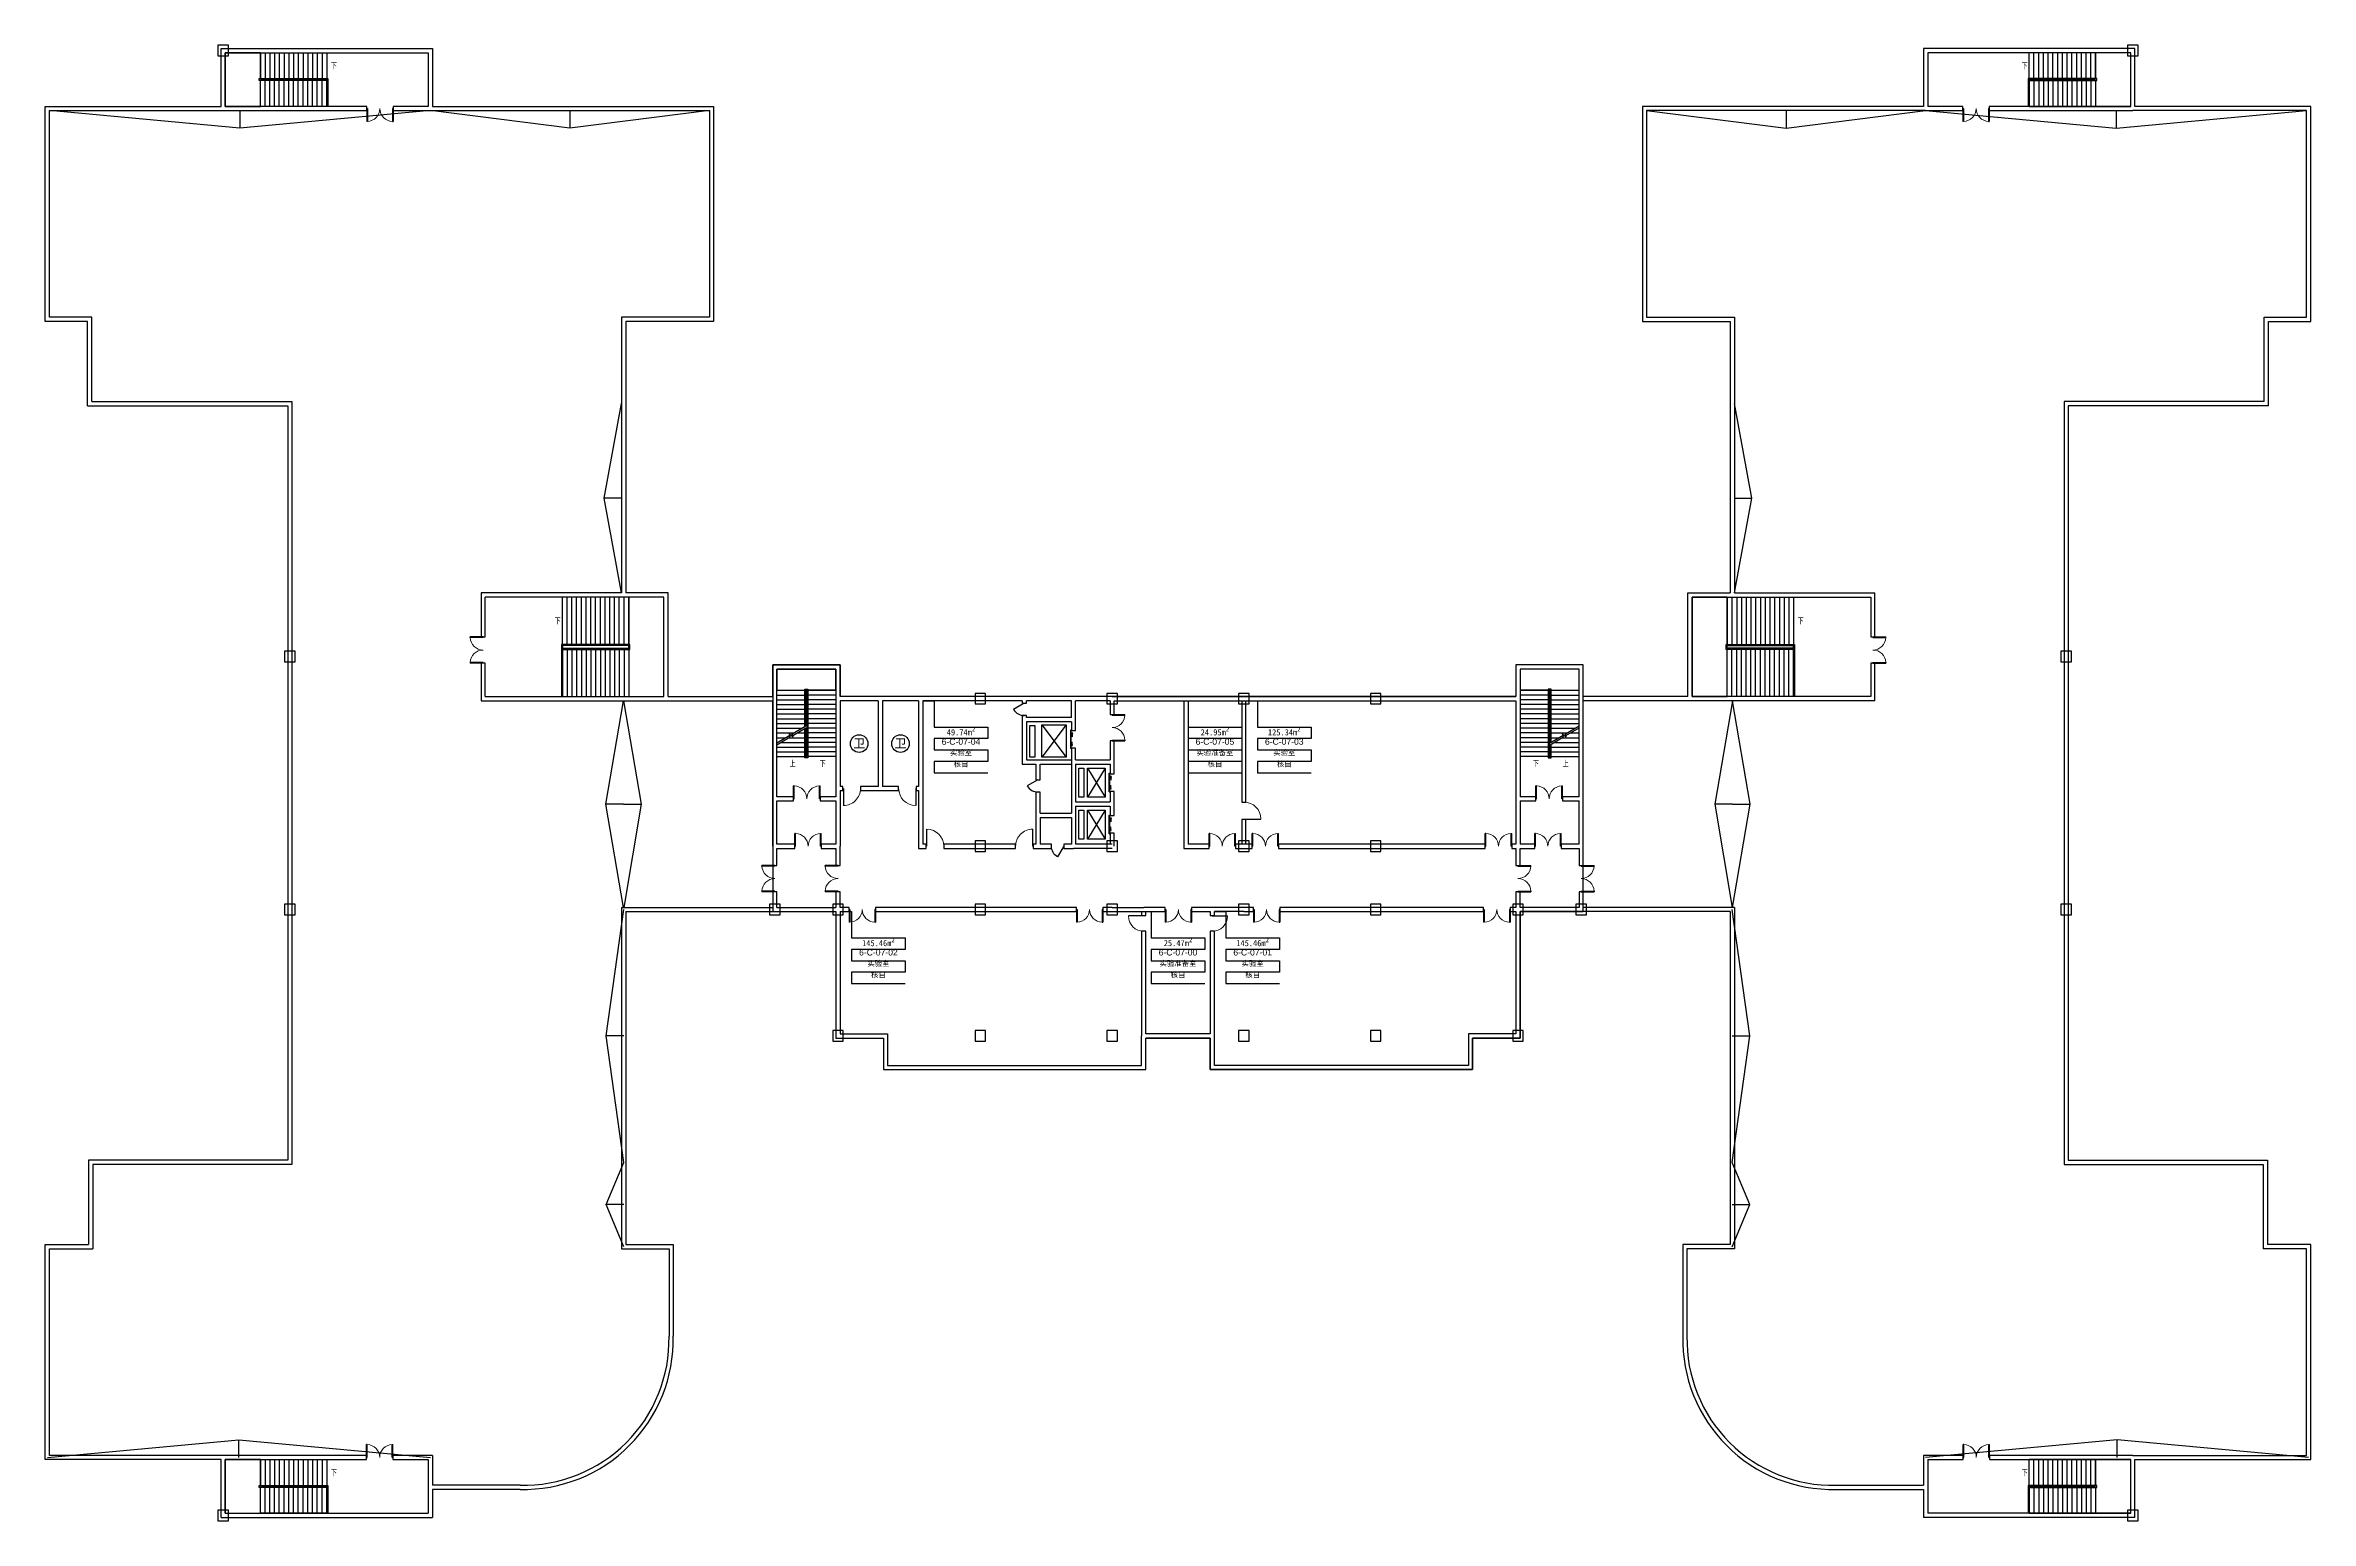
# Model space of a CAD drawing. Header units: millimetres. Extents: x 17430 to 146370, y 15000 to 99000.
import ezdxf

# ---------------------------------------------------------------- set-up
doc = ezdxf.new("R2010")
doc.units = ezdxf.units.MM
for name, color, linetype in [('4.1结构柱', 7, 'Continuous'), ('4.2墙体', 7, 'Continuous'), ('5面积', 7, 'Continuous'), ('6房间号', 7, 'Continuous'), ('7用途', 6, 'Continuous'), ('8单位', 4, 'Continuous')]:
    doc.layers.add(name, color=color, linetype=linetype)
doc.styles.add('_TCH_DIM', font='SIMPLEX', dxfattribs={"bigfont": 'GBCBIG'})
doc.styles.add('丙图', font='arial.ttf', dxfattribs={"height": 900})
doc.styles.add('乙图', font='arial.ttf', dxfattribs={"height": 600})

# ---------------------------------------------------------------- blocks, each defined once
blk = doc.blocks.new('$DorLib2D$00000002')
for p, q in [((-0.5, 0), (-0.5, 0.4875)), ((-0.475, 0.4875), (-0.5, 0.4875)), ((-0.5, 0), (-0.475, 0)), ((-0.475, 0), (-0.475, 0.4875)), ((0.475, 0), (0.475, 0.4875)), ((0.475, 0.4875), (0.5, 0.4875)), ((0.5, 0), (0.475, 0)), ((0.5, 0), (0.5, 0.4875))]:
    blk.add_line(p, q)
at = {"lineweight": 13}
for centre, start, end in [((-0.4875, 0), 0, 88.530716), ((0.4875, 0), 91.469284, 180)]:
    blk.add_arc(centre, 0.4875, start, end, dxfattribs=at)
blk = doc.blocks.new('$DorLib2D$00000130')
at = {"color": 0, "linetype": 'Continuous'}
for p, q in [((-0.53, 0.66), (-0.53, 0.51)), ((0, 0.66), (-0.53, 0.66)), ((0, 0.51), (-0.53, 0.51)), ((-0.39, 0.27), (-0.14, 0.27)), ((-0.39, 0.27), (-0.3, 0.21)), ((-0.3, 0.21), (-0.3, 0.27)), ((0, 0.51), (0, 0.66)), ((0.53, 0.66), (0, 0.66)), ((0.53, 0.51), (0, 0.51)), ((0.39, 0.27), (0.14, 0.27)), ((0.3, 0.21), (0.3, 0.27)), ((0.39, 0.27), (0.3, 0.21)), ((0.53, 0.66), (0.53, 0.51))]:
    blk.add_line(p, q, dxfattribs=at)
blk = doc.blocks.new('$DorLib2D$00000003')
blk.add_line((0.47, 0), (0.47, 0.97))
at = {"lineweight": 13}
blk.add_arc((0.47, 0), 0.97, 90, 180, dxfattribs=at)
blk = doc.blocks.new('$DorLib2D$00000228')
at = {"color": 0}
blk.add_line((0.5, 0), (0, 0.87), dxfattribs=at)
blk.add_arc((0.5, 0), 1, 120, 180, dxfattribs=at)
blk = doc.blocks.new('_FZHK')
blk.add_lwpolyline([(-0.5, -0.5), (0.5, -0.5), (0.5, 0.5), (-0.5, 0.5)], close=True)

msp = doc.modelspace()

# ---------------------------------------------------------------- linework, layer by layer
at = {"layer": '4.2墙体'}
for p, q in [((27430, 95520), (27430, 98820)), ((27430, 98820), (39470, 98820)), ((27670, 95520), (27670, 98580)), ((27670, 98580), (39230, 98580)), ((29670, 98580), (27670, 98580)), ((27670, 98580), (27670, 95520)), ((29670, 98580), (33450, 98580)), ((29670, 98580), (29670, 97110)), ((29670, 97110), (29670, 98580)), ((29940, 98580), (29940, 97110)), ((30210, 98580), (30210, 97110)), ((30480, 98580), (30480, 97110)), ((30750, 98580), (30750, 97110)), ((31020, 98580), (31020, 97110)), ((31290, 98580), (31290, 97110)), ((31560, 98580), (31560, 97110)), ((31830, 98580), (31830, 97110)), ((32100, 98580), (32100, 97110)), ((32370, 98580), (32370, 97110)), ((32640, 98580), (32640, 97110)), ((32910, 98580), (32910, 97110)), ((33180, 98580), (33180, 97110)), ((33450, 98580), (33450, 97110)), ((39230, 98580), (39230, 95520)), ((39470, 98820), (39470, 95520)), ((136370, 98820), (124330, 98820)), ((124330, 98820), (124330, 95520)), ((136130, 98580), (124570, 98580)), ((124570, 98580), (124570, 95520)), ((134130, 98580), (130350, 98580)), ((130350, 97110), (130350, 98580)), ((130620, 97110), (130620, 98580)), ((130890, 97110), (130890, 98580)), ((131160, 97110), (131160, 98580)), ((131430, 97110), (131430, 98580)), ((131700, 97110), (131700, 98580)), ((131970, 97110), (131970, 98580)), ((132240, 97110), (132240, 98580)), ((132510, 97110), (132510, 98580)), ((132780, 97110), (132780, 98580)), ((133050, 97110), (133050, 98580)), ((133320, 97110), (133320, 98580)), ((133590, 97110), (133590, 98580)), ((133860, 97110), (133860, 98580)), ((134130, 97110), (134130, 98580)), ((136130, 98580), (134130, 98580)), ((134130, 98580), (134130, 97110)), ((136130, 95520), (136130, 98580)), ((136130, 95520), (136130, 98580)), ((136370, 95520), (136370, 98820)), ((29610, 96990), (29610, 97110)), ((29610, 97110), (33510, 97110)), ((33450, 96990), (29610, 96990)), ((33450, 97050), (29670, 97050)), ((29670, 97050), (33450, 97050)), ((33450, 97050), (29670, 97050)), ((29670, 97050), (29670, 97050)), ((29670, 97050), (33450, 97050)), ((29670, 95520), (29670, 96990)), ((29670, 95520), (29670, 96990)), ((29940, 95520), (29940, 96990)), ((30210, 95520), (30210, 96990)), ((30480, 95520), (30480, 96990)), ((30750, 95520), (30750, 96990)), ((31020, 95520), (31020, 96990)), ((31290, 95520), (31290, 96990)), ((31560, 95520), (31560, 96990)), ((31830, 95520), (31830, 96990)), ((32100, 95520), (32100, 96990)), ((32370, 95520), (32370, 96990)), ((32640, 95520), (32640, 96990)), ((32910, 95520), (32910, 96990)), ((33180, 95520), (33180, 96990)), ((33450, 96990), (33450, 97050)), ((33450, 97050), (33450, 95520)), ((33450, 96990), (33450, 97050)), ((33450, 97050), (33450, 97050)), ((33450, 95520), (33450, 96990)), ((33510, 97110), (33510, 95520)), ((134190, 97110), (130290, 97110)), ((130290, 97110), (130290, 95520)), ((130350, 97050), (134130, 97050)), ((130350, 97050), (130350, 96990)), ((134130, 97050), (130350, 97050)), ((130350, 97050), (134130, 97050)), ((134130, 97050), (130350, 97050)), ((130350, 97050), (130350, 95520)), ((130350, 97050), (130350, 96990)), ((130350, 97050), (130350, 97050)), ((130350, 96990), (130350, 95520)), ((130350, 96990), (134190, 96990)), ((130620, 96990), (130620, 95520)), ((130890, 96990), (130890, 95520)), ((131160, 96990), (131160, 95520)), ((131430, 96990), (131430, 95520)), ((131700, 96990), (131700, 95520)), ((131970, 96990), (131970, 95520)), ((132240, 96990), (132240, 95520)), ((132510, 96990), (132510, 95520)), ((132780, 96990), (132780, 95520)), ((133050, 96990), (133050, 95520)), ((133320, 96990), (133320, 95520)), ((133590, 96990), (133590, 95520)), ((133860, 96990), (133860, 95520)), ((134130, 97050), (134130, 97050)), ((134130, 96990), (134130, 95520)), ((134130, 96990), (134130, 95520)), ((134190, 96990), (134190, 97110)), ((17430, 83280), (17430, 95520)), ((17430, 95520), (27430, 95520)), ((35722, 95520), (27670, 95520)), ((27670, 95520), (29670, 95520)), ((33450, 95520), (29670, 95520)), ((33510, 95520), (33450, 95520)), ((35722, 95280), (35722, 95520)), ((39230, 95520), (37222, 95520)), ((37222, 95520), (37222, 95280)), ((39470, 95520), (55470, 95520)), ((55470, 95520), (55470, 83280)), ((124330, 95520), (108330, 95520)), ((108330, 95520), (108330, 83280)), ((126578, 95520), (124570, 95520)), ((126578, 95280), (126578, 95520)), ((136130, 95520), (128078, 95520)), ((128078, 95520), (128078, 95280)), ((130350, 95520), (130290, 95520)), ((130350, 95520), (134130, 95520)), ((134130, 95520), (136130, 95520)), ((146370, 95520), (136370, 95520)), ((146370, 83280), (146370, 95520)), ((28510, 94280), (17670, 95280)), ((17670, 83520), (17670, 95280)), ((17670, 95280), (27550, 95280)), ((27550, 95280), (35722, 95280)), ((39350, 95280), (28510, 94280)), ((28510, 95280), (28510, 94280)), ((37222, 95280), (39350, 95280)), ((47290, 94280), (39350, 95280)), ((39350, 95280), (55230, 95280)), ((55230, 95280), (47290, 94280)), ((47290, 95280), (47290, 94280)), ((55230, 95280), (55230, 83520)), ((108570, 95280), (116510, 94280)), ((124450, 95280), (108570, 95280)), ((108570, 95280), (108570, 83520)), ((116510, 95280), (116510, 94280)), ((116510, 94280), (124450, 95280)), ((124450, 95280), (135290, 94280)), ((124450, 95280), (126578, 95280)), ((128078, 95280), (136250, 95280)), ((135290, 95280), (135290, 94280)), ((135290, 94280), (146130, 95280)), ((146130, 95280), (136250, 95280)), ((146130, 83520), (146130, 95280)), ((19830, 83280), (17430, 83280)), ((20070, 83520), (17670, 83520)), ((19830, 78480), (19830, 83280)), ((20070, 78720), (20070, 83520)), ((55230, 83520), (50230, 83520)), ((50230, 83520), (50230, 67819)), ((55470, 83280), (50470, 83280)), ((50470, 83280), (50470, 67819)), ((108330, 83280), (113330, 83280)), ((108570, 83520), (113570, 83520)), ((113330, 83280), (113330, 67819)), ((113570, 83520), (113570, 67819)), ((143730, 83520), (146130, 83520)), ((143730, 78720), (143730, 83520)), ((143970, 83280), (146370, 83280)), ((143970, 78480), (143970, 83280)), ((20070, 78720), (31470, 78720)), ((31470, 78720), (31470, 64200)), ((132330, 78720), (132330, 64200)), ((143730, 78720), (132330, 78720)), ((19830, 78480), (31230, 78480)), ((31230, 78480), (31230, 64200)), ((49230, 73210), (50230, 78600)), ((114570, 73210), (113570, 78600)), ((132570, 78480), (132570, 64200)), ((143970, 78480), (132570, 78480)), ((50230, 67819), (49230, 73210)), ((50230, 73210), (49230, 73210)), ((113570, 67819), (114570, 73210)), ((113570, 73210), (114570, 73210)), ((42230, 67820), (42230, 65322)), ((50230, 67819), (42230, 67820)), ((42470, 65322), (42470, 67580)), ((50350, 67579), (42470, 67580)), ((50641, 67579), (46861, 67579)), ((46861, 64889), (46861, 67579)), ((47131, 64889), (47131, 67579)), ((47401, 64889), (47401, 67579)), ((47671, 64889), (47671, 67579)), ((47941, 64889), (47941, 67579)), ((48211, 64889), (48211, 67579)), ((48481, 64889), (48481, 67579)), ((48751, 64889), (48751, 67579)), ((49021, 64889), (49021, 67579)), ((49291, 64889), (49291, 67579)), ((49561, 64889), (49561, 67579)), ((49831, 64889), (49831, 67579)), ((50101, 64889), (50101, 67579)), ((52641, 67579), (50350, 67579)), ((50371, 64889), (50371, 67579)), ((52881, 67819), (50470, 67819)), ((50641, 64889), (50641, 67579)), ((52641, 67579), (50641, 67579)), ((50641, 67579), (50641, 64889)), ((52641, 61920), (52641, 67579)), ((52641, 61919), (52641, 67579)), ((52881, 61920), (52881, 67819)), ((110919, 61920), (110919, 67819)), ((110919, 67819), (113330, 67819)), ((111159, 61920), (111159, 67579)), ((111159, 67579), (113450, 67579)), ((113159, 67579), (111159, 67579)), ((111159, 67579), (111159, 61919)), ((113159, 67579), (116939, 67579)), ((113159, 67579), (113159, 64889)), ((113159, 64889), (113159, 67579)), ((113429, 67579), (113429, 64889)), ((113450, 67579), (121330, 67580)), ((113570, 67819), (121570, 67820)), ((113699, 67579), (113699, 64889)), ((113969, 67579), (113969, 64889)), ((114239, 67579), (114239, 64889)), ((114509, 67579), (114509, 64889)), ((114779, 67579), (114779, 64889)), ((115049, 67579), (115049, 64889)), ((115319, 67579), (115319, 64889)), ((115589, 67579), (115589, 64889)), ((115859, 67579), (115859, 64889)), ((116129, 67579), (116129, 64889)), ((116399, 67579), (116399, 64889)), ((116669, 67579), (116669, 64889)), ((116939, 67579), (116939, 64889)), ((121330, 67580), (121330, 65322)), ((121570, 65322), (121570, 67820)), ((42230, 65322), (42470, 65322)), ((50701, 64889), (46801, 64889)), ((46801, 64889), (46801, 61919)), ((50641, 64829), (46861, 64829)), ((50641, 64829), (46861, 64829)), ((46861, 64829), (46861, 61919)), ((46861, 64669), (46861, 64829)), ((46861, 64669), (50641, 64669)), ((46861, 64669), (46861, 64609)), ((46861, 64669), (50641, 64669)), ((46861, 64669), (46861, 64609)), ((46861, 64609), (46861, 61919)), ((46861, 64609), (50701, 64609)), ((47131, 64609), (47131, 61919)), ((47401, 64609), (47401, 61919)), ((47671, 64609), (47671, 61919)), ((47941, 64609), (47941, 61919)), ((48211, 64609), (48211, 61919)), ((48481, 64609), (48481, 61919)), ((48751, 64609), (48751, 61919)), ((49021, 64609), (49021, 61919)), ((49291, 64609), (49291, 61919)), ((49561, 64609), (49561, 61919)), ((49831, 64609), (49831, 61919)), ((50101, 64609), (50101, 61919)), ((50371, 64609), (50371, 61919)), ((50641, 64669), (50641, 64829)), ((50641, 64829), (50641, 64669)), ((50641, 64609), (50641, 61919)), ((50641, 64609), (50641, 61919)), ((50701, 64609), (50701, 64889)), ((113099, 64609), (113099, 64889)), ((113099, 64889), (116999, 64889)), ((116939, 64609), (113099, 64609)), ((113159, 64829), (116939, 64829)), ((113159, 64669), (113159, 64829)), ((113159, 64829), (116939, 64829)), ((113159, 64669), (113159, 64829)), ((116939, 64669), (113159, 64669)), ((116939, 64669), (113159, 64669)), ((113159, 61919), (113159, 64609)), ((113159, 61919), (113159, 64609)), ((113429, 61919), (113429, 64609)), ((113699, 61919), (113699, 64609)), ((113969, 61919), (113969, 64609)), ((114239, 61919), (114239, 64609)), ((114509, 61919), (114509, 64609)), ((114779, 61919), (114779, 64609)), ((115049, 61919), (115049, 64609)), ((115319, 61919), (115319, 64609)), ((115589, 61919), (115589, 64609)), ((115859, 61919), (115859, 64609)), ((116129, 61919), (116129, 64609)), ((116399, 61919), (116399, 64609)), ((116669, 61919), (116669, 64609)), ((116939, 64829), (116939, 61919)), ((116939, 64669), (116939, 64829)), ((116939, 64609), (116939, 64669)), ((116939, 64609), (116939, 64669)), ((116939, 61919), (116939, 64609)), ((116999, 64889), (116999, 61919)), ((121330, 65322), (121570, 65322)), ((31230, 64200), (31230, 49800)), ((31470, 64200), (31470, 49800)), ((42470, 63822), (42230, 63822)), ((42230, 63822), (42230, 61680)), ((42470, 61920), (42470, 63822)), ((58830, 61920), (58830, 63720)), ((58830, 63720), (62670, 63720)), ((59070, 61800), (59070, 63480)), ((59070, 63480), (62430, 63480)), ((62430, 63480), (59070, 63480)), ((59070, 63480), (59070, 62280)), ((62430, 63480), (62430, 61800)), ((62430, 62280), (62430, 63480)), ((62670, 63720), (62670, 61920)), ((104970, 63720), (101130, 63720)), ((101130, 63720), (101130, 61920)), ((104730, 63480), (101370, 63480)), ((101370, 63480), (101370, 61800)), ((104730, 63480), (101370, 63480)), ((101370, 63480), (101370, 62280)), ((104730, 61800), (104730, 63480)), ((104730, 62280), (104730, 63480)), ((104970, 61920), (104970, 63720)), ((121570, 63822), (121330, 63822)), ((121330, 63822), (121330, 61920)), ((121570, 61680), (121570, 63822)), ((132330, 64200), (132330, 49800)), ((132570, 64200), (132570, 49800)), ((42470, 61920), (52641, 61920)), ((46861, 61919), (46801, 61919)), ((46861, 61919), (50641, 61919)), ((50641, 61919), (52641, 61919)), ((52881, 61920), (58830, 61920)), ((59070, 59296), (59070, 62280)), ((59070, 62280), (60660, 62280)), ((59070, 62280), (60660, 62280)), ((59070, 62010), (60660, 62010)), ((60660, 60214), (60660, 62340)), ((60660, 62340), (60840, 62340)), ((60720, 60249), (60720, 62280)), ((60720, 60249), (60720, 62280)), ((60720, 62280), (60780, 62280)), ((60720, 62280), (60780, 62280)), ((60780, 62280), (60780, 58500)), ((60780, 62280), (60780, 58500)), ((60840, 62340), (60840, 58440)), ((62430, 62280), (60840, 62280)), ((60840, 62280), (62430, 62280)), ((62430, 62010), (60840, 62010)), ((62430, 62280), (62430, 58500)), ((64960, 61920), (62670, 61920)), ((67250, 61920), (64960, 61920)), ((70650, 61920), (67250, 61920)), ((73150, 61920), (70650, 61920)), ((75950, 61920), (73150, 61920)), ((78150, 61920), (75950, 61920)), ((78150, 61920), (85650, 61920)), ((78150, 61920), (85650, 61920)), ((85650, 61920), (93150, 61920)), ((93150, 61920), (101130, 61920)), ((101370, 62280), (101370, 58500)), ((102960, 62280), (101370, 62280)), ((101370, 62280), (102960, 62280)), ((102960, 62010), (101370, 62010)), ((103140, 62340), (102960, 62340)), ((102960, 62340), (102960, 58440)), ((103020, 62280), (103020, 58500)), ((103080, 62280), (103020, 62280)), ((103020, 62280), (103020, 58500)), ((103020, 62280), (103080, 62280)), ((103080, 59296), (103080, 62280)), ((103080, 59296), (103080, 62280)), ((103140, 59331), (103140, 62340)), ((103140, 62280), (104730, 62280)), ((103140, 62280), (104730, 62280)), ((103140, 62010), (104730, 62010)), ((104730, 60249), (104730, 62280)), ((110919, 61920), (104970, 61920)), ((121330, 61920), (111159, 61920)), ((111159, 61919), (113159, 61919)), ((116939, 61919), (113159, 61919)), ((116999, 61919), (116939, 61919)), ((42230, 61680), (52761, 61680)), ((49330, 55800), (50330, 61680)), ((50330, 61680), (51340, 55802)), ((52761, 61680), (58830, 61680)), ((58830, 56100), (58830, 61680)), ((59070, 56220), (59070, 61800)), ((59070, 61740), (60660, 61740)), ((59070, 61470), (60660, 61470)), ((59070, 61200), (60660, 61200)), ((59070, 60930), (60660, 60930)), ((59070, 60660), (60660, 60660)), ((62430, 61740), (60840, 61740)), ((62430, 61470), (60840, 61470)), ((62430, 61200), (60840, 61200)), ((62430, 60930), (60840, 60930)), ((62430, 60660), (60840, 60660)), ((62430, 61800), (62430, 56686)), ((62670, 61680), (62670, 56806)), ((64840, 61680), (62670, 61680)), ((64840, 61680), (64840, 56806)), ((67130, 61680), (65080, 61680)), ((65080, 61680), (65080, 56806)), ((67130, 61680), (67130, 56806)), ((70650, 61680), (67370, 61680)), ((67370, 61680), (67370, 56686)), ((73030, 61680), (70650, 61680)), ((73030, 61680), (73030, 61540)), ((73030, 61540), (73270, 61540)), ((73270, 60840), (73030, 60840)), ((73030, 60840), (73030, 60600)), ((73270, 61540), (73270, 61680)), ((75830, 61680), (73270, 61680)), ((73270, 60720), (73270, 60840)), ((75830, 60720), (73270, 60720)), ((75830, 60720), (75830, 61680)), ((78030, 61680), (76070, 61680)), ((76070, 60600), (76070, 61680)), ((78030, 61680), (78030, 60903)), ((78030, 60903), (78270, 60903)), ((78270, 60903), (78270, 61680)), ((78270, 61680), (82232, 61680)), ((82232, 61680), (82232, 53280)), ((82472, 61680), (85650, 61680)), ((82472, 61680), (82472, 53520)), ((85530, 61680), (85530, 55916)), ((85650, 61680), (93150, 61680)), ((85770, 55916), (85770, 61680)), ((93150, 61680), (101130, 61680)), ((101130, 61680), (101130, 56100)), ((101370, 61800), (101370, 56220)), ((102960, 61740), (101370, 61740)), ((102960, 61470), (101370, 61470)), ((102960, 61200), (101370, 61200)), ((102960, 60930), (101370, 60930)), ((102960, 60660), (101370, 60660)), ((103140, 61740), (104730, 61740)), ((103140, 61470), (104730, 61470)), ((103140, 61200), (104730, 61200)), ((103140, 60930), (104730, 60930)), ((103140, 60660), (104730, 60660)), ((104730, 56220), (104730, 61800)), ((111039, 61680), (104970, 61680)), ((104970, 56100), (104970, 61680)), ((121570, 61680), (111039, 61680)), ((113470, 61680), (112460, 55802)), ((114470, 55800), (113470, 61680)), ((59070, 60390), (60660, 60390)), ((59070, 60120), (60496, 60120)), ((59070, 59850), (60029, 59850)), ((59070, 59296), (59804, 59720)), ((59070, 59181), (59831, 59620)), ((59070, 59580), (59561, 59580)), ((59761, 59580), (60660, 59580)), ((59831, 59620), (59784, 59792)), ((59784, 59792), (59990, 59620)), ((59942, 59800), (60720, 60249)), ((59990, 59620), (59942, 59800)), ((59969, 59700), (60720, 60134)), ((60229, 59850), (60660, 59850)), ((60660, 58440), (60660, 60099)), ((60720, 58500), (60720, 60134)), ((60720, 58500), (60720, 60134)), ((62430, 60390), (60840, 60390)), ((62430, 60120), (60840, 60120)), ((62430, 59850), (60840, 59850)), ((62430, 59580), (60840, 59580)), ((73030, 60600), (73030, 58081)), ((73270, 60480), (73270, 58321)), ((75830, 60480), (73270, 60480)), ((75531, 60319), (74142, 58466)), ((74142, 60319), (75531, 58466)), ((75830, 60480), (75830, 59990)), ((75830, 59990), (76070, 59990)), ((76070, 59990), (76070, 60600)), ((78270, 59403), (78030, 59403)), ((78030, 59403), (78030, 58320)), ((78270, 58200), (78270, 59403)), ((102960, 60390), (101370, 60390)), ((102960, 60120), (101370, 60120)), ((102960, 59850), (101370, 59850)), ((102960, 59580), (101370, 59580)), ((103080, 59296), (103814, 59720)), ((103080, 59181), (103841, 59620)), ((103140, 60390), (104730, 60390)), ((103140, 60120), (104506, 60120)), ((103140, 59850), (104039, 59850)), ((103140, 59580), (103571, 59580)), ((103771, 59580), (104730, 59580)), ((103841, 59620), (103794, 59792)), ((103794, 59792), (104000, 59620)), ((103952, 59800), (104730, 60249)), ((104000, 59620), (103952, 59800)), ((103979, 59700), (104730, 60134)), ((104239, 59850), (104730, 59850)), ((104706, 60120), (104730, 60120)), ((104730, 58500), (104730, 60134)), ((59070, 59310), (59094, 59310)), ((59070, 58500), (59070, 59181)), ((59070, 59040), (60660, 59040)), ((59070, 58770), (60660, 58770)), ((59070, 58500), (60660, 58500)), ((59294, 59310), (60660, 59310)), ((60840, 58440), (60660, 58440)), ((60780, 58500), (60720, 58500)), ((60720, 58500), (60780, 58500)), ((62430, 59310), (60840, 59310)), ((62430, 59040), (60840, 59040)), ((62430, 58770), (60840, 58770)), ((62430, 58500), (60840, 58500)), ((73030, 58081), (73810, 58081)), ((73270, 58321), (73930, 58321)), ((73810, 58081), (73810, 57187)), ((73930, 58321), (75830, 58321)), ((74050, 57187), (74050, 58081)), ((74050, 58081), (75830, 58081)), ((76070, 58990), (75830, 58990)), ((75830, 58990), (75830, 58200)), ((75830, 58321), (75830, 58081)), ((75830, 58200), (75830, 55800)), ((76070, 58320), (76070, 58990)), ((76070, 58320), (78030, 58320)), ((76070, 58080), (76070, 55920)), ((76070, 58080), (78030, 58080)), ((78030, 58080), (78030, 57522)), ((78270, 57522), (78270, 58200)), ((102960, 59310), (101370, 59310)), ((102960, 59040), (101370, 59040)), ((102960, 58770), (101370, 58770)), ((102960, 58500), (101370, 58500)), ((102960, 58440), (103140, 58440)), ((103020, 58500), (103080, 58500)), ((103080, 58500), (103020, 58500)), ((103080, 58500), (103080, 59181)), ((103080, 58500), (103080, 59181)), ((103140, 58440), (103140, 59216)), ((103140, 59040), (104730, 59040)), ((103140, 58770), (104730, 58770)), ((103140, 58500), (104730, 58500)), ((103304, 59310), (104730, 59310)), ((62825, 56806), (62670, 56806)), ((62825, 56566), (62825, 56806)), ((64840, 56806), (63825, 56806)), ((63825, 56806), (63825, 56566)), ((66001, 56806), (65080, 56806)), ((66001, 56566), (66001, 56806)), ((67130, 56806), (67001, 56806)), ((67001, 56806), (67001, 56566)), ((73810, 57187), (74050, 57187)), ((77750, 57844), (76742, 56197)), ((76742, 57844), (77750, 56197)), ((78030, 57522), (78270, 57522)), ((50330, 49920), (49330, 55800)), ((50330, 55800), (49330, 55800)), ((50340, 55800), (51340, 55802)), ((51340, 55802), (50350, 49920)), ((58830, 53400), (58830, 56100)), ((60024, 56220), (59070, 56220)), ((59070, 53520), (59070, 55980)), ((59070, 55980), (60024, 55980)), ((60024, 55980), (60024, 56220)), ((62430, 56220), (61524, 56220)), ((61524, 56220), (61524, 55980)), ((61524, 55980), (62430, 55980)), ((62430, 56686), (62430, 56220)), ((62430, 55980), (62430, 53520)), ((62670, 56566), (62670, 56100)), ((62670, 56566), (62825, 56566)), ((62670, 56100), (62670, 53400)), ((63825, 56566), (64960, 56566)), ((64960, 56566), (66001, 56566)), ((67001, 56566), (67130, 56566)), ((67130, 56566), (67130, 53280)), ((67370, 56686), (67370, 53520)), ((74050, 56487), (73810, 56487)), ((73810, 56487), (73810, 55158)), ((74050, 55278), (74050, 56487)), ((75830, 55800), (75830, 55278)), ((76070, 55920), (78030, 55920)), ((76070, 55680), (78030, 55680)), ((76070, 55680), (76070, 55158)), ((78270, 56522), (78030, 56522)), ((78030, 56522), (78030, 55920)), ((78030, 55680), (78030, 55145)), ((78270, 55800), (78270, 56522)), ((78270, 55145), (78270, 55800)), ((85530, 55916), (85770, 55916)), ((101130, 56100), (101130, 53520)), ((102276, 56220), (101370, 56220)), ((101370, 55980), (101370, 53520)), ((101370, 55980), (102276, 55980)), ((102276, 55980), (102276, 56220)), ((104730, 56220), (103776, 56220)), ((103776, 56220), (103776, 55980)), ((103776, 55980), (104730, 55980)), ((104730, 53520), (104730, 55980)), ((104970, 53400), (104970, 56100)), ((113460, 55800), (112460, 55802)), ((112460, 55802), (113450, 49920)), ((113470, 49920), (114470, 55800)), ((113470, 55800), (114470, 55800)), ((73810, 55158), (73810, 53520)), ((74050, 55278), (75830, 55278)), ((74050, 55038), (75830, 55038)), ((74050, 55038), (74050, 53520)), ((75830, 55038), (75830, 53520)), ((76070, 55158), (76070, 53520)), ((77750, 55444), (76742, 53797)), ((76742, 55444), (77750, 53797)), ((78030, 55145), (78270, 55145)), ((85770, 54916), (85530, 54916)), ((85530, 54916), (85530, 53520)), ((85770, 53520), (85770, 54916)), ((58830, 53400), (58830, 52309)), ((60096, 53520), (59070, 53520)), ((59070, 53280), (60096, 53280)), ((59070, 52309), (59070, 53280)), ((60096, 53280), (60096, 53520)), ((62430, 53520), (61596, 53520)), ((61596, 53520), (61596, 53280)), ((61596, 53280), (62430, 53280)), ((62430, 53280), (62430, 52309)), ((62670, 52309), (62670, 53400)), ((67130, 53280), (67570, 53280)), ((67570, 53520), (67370, 53520)), ((67570, 53280), (67570, 53520)), ((70650, 53520), (68570, 53520)), ((68570, 53520), (68570, 53280)), ((68570, 53280), (70650, 53280)), ((72659, 53520), (70650, 53520)), ((70650, 53280), (72659, 53280)), ((72659, 53280), (72659, 53520)), ((73810, 53520), (73659, 53520)), ((73659, 53520), (73659, 53280)), ((73659, 53280), (73930, 53280)), ((73930, 53280), (74695, 53280)), ((74695, 53520), (74050, 53520)), ((74695, 53280), (74695, 53520)), ((75830, 53520), (75395, 53520)), ((75395, 53520), (75395, 53280)), ((75395, 53280), (75950, 53280)), ((78150, 53280), (75950, 53280)), ((78150, 53520), (76070, 53520)), ((78270, 54145), (78030, 54145)), ((78030, 54145), (78030, 53520)), ((78270, 53400), (78270, 54145)), ((82232, 53280), (83669, 53280)), ((83669, 53520), (82472, 53520)), ((83669, 53280), (83669, 53520)), ((85650, 53520), (85169, 53520)), ((85169, 53520), (85169, 53280)), ((85169, 53280), (85650, 53280)), ((86126, 53520), (85650, 53520)), ((85650, 53280), (86126, 53280)), ((86126, 53280), (86126, 53520)), ((93150, 53520), (87626, 53520)), ((87626, 53520), (87626, 53280)), ((87626, 53280), (93150, 53280)), ((99392, 53520), (93150, 53520)), ((93150, 53280), (99392, 53280)), ((99392, 53280), (99392, 53520)), ((101130, 53520), (100892, 53520)), ((100892, 53520), (100892, 53280)), ((100892, 53280), (101130, 53280)), ((101130, 53280), (101130, 52309)), ((102204, 53520), (101370, 53520)), ((101370, 53280), (102204, 53280)), ((101370, 52309), (101370, 53280)), ((102204, 53280), (102204, 53520)), ((104730, 53520), (103704, 53520)), ((103704, 53520), (103704, 53280)), ((103704, 53280), (104730, 53280)), ((104730, 53280), (104730, 52309)), ((104970, 52309), (104970, 53400)), ((58830, 52309), (59070, 52309)), ((62430, 52309), (62670, 52309)), ((101130, 52309), (101370, 52309)), ((104730, 52309), (104970, 52309)), ((59070, 50809), (58830, 50809)), ((58830, 50809), (58830, 49920)), ((59070, 49920), (59070, 50809)), ((62670, 50809), (62430, 50809)), ((62430, 50809), (62430, 49920)), ((62670, 49920), (62670, 50809)), ((101370, 50809), (101130, 50809)), ((101130, 50809), (101130, 49920)), ((101370, 49920), (101370, 50809)), ((104970, 50809), (104730, 50809)), ((104730, 50809), (104730, 49920)), ((104970, 49920), (104970, 50809)), ((31230, 49800), (31230, 35520)), ((31470, 49800), (31470, 35280)), ((49350, 42600), (50350, 49800)), ((50230, 49920), (50230, 30480)), ((50230, 49920), (58830, 49920)), ((50470, 49680), (50470, 30720)), ((50470, 49680), (62430, 49680)), ((55350, 49680), (62430, 49680)), ((59070, 49920), (62430, 49920)), ((62430, 49680), (62430, 42480)), ((63180, 49920), (62670, 49920)), ((62670, 49680), (62670, 42720)), ((62670, 49680), (63180, 49680)), ((62850, 49680), (63180, 49680)), ((63180, 49680), (63180, 49920)), ((70650, 49920), (64680, 49920)), ((64680, 49920), (64680, 49680)), ((64680, 49680), (70650, 49680)), ((76116, 49920), (70650, 49920)), ((70650, 49680), (76116, 49680)), ((76116, 49680), (76116, 49920)), ((78150, 49920), (77616, 49920)), ((77616, 49920), (77616, 49680)), ((77616, 49680), (78150, 49680)), ((78150, 49920), (79950, 49920)), ((78150, 49680), (79830, 49680)), ((79830, 49680), (79830, 49457)), ((79830, 49457), (80070, 49457)), ((81172, 49920), (79950, 49920)), ((80070, 49457), (80070, 49680)), ((80070, 49680), (81172, 49680)), ((81172, 49680), (81172, 49920)), ((83850, 49920), (82672, 49920)), ((82672, 49920), (82672, 49680)), ((82672, 49680), (83730, 49680)), ((83730, 49680), (83730, 49457)), ((83730, 49457), (83970, 49457)), ((85650, 49920), (83850, 49920)), ((85650, 49680), (83970, 49680)), ((83970, 49457), (83970, 49680)), ((86190, 49920), (85650, 49920)), ((85650, 49680), (86190, 49680)), ((86190, 49680), (86190, 49920)), ((93150, 49920), (87690, 49920)), ((87690, 49920), (87690, 49680)), ((87690, 49680), (93150, 49680)), ((99297, 49920), (93150, 49920)), ((93150, 49680), (99297, 49680)), ((99297, 49680), (99297, 49920)), ((100760, 49680), (101130, 49680)), ((101130, 49920), (100797, 49920)), ((100797, 49920), (100797, 49680)), ((101130, 49680), (101130, 42720)), ((104730, 49920), (101370, 49920)), ((101370, 49680), (101370, 42480)), ((113330, 49680), (101370, 49680)), ((108450, 49680), (101370, 49680)), ((113570, 49920), (104970, 49920)), ((113330, 49680), (113330, 30720)), ((114450, 42600), (113450, 49800)), ((113570, 49920), (113570, 30480)), ((132330, 49800), (132330, 35280)), ((132570, 49800), (132570, 35520)), ((80070, 48557), (79830, 48557)), ((79830, 48557), (79830, 42600)), ((80070, 42720), (80070, 48557)), ((83970, 48557), (83730, 48557)), ((83730, 48557), (83730, 42720)), ((83970, 42600), (83970, 48557)), ((50350, 35400), (49350, 42600)), ((50350, 42600), (49350, 42600)), ((62670, 42720), (65370, 42720)), ((65370, 42720), (65370, 40920)), ((79830, 40920), (79830, 42600)), ((83730, 42720), (80070, 42720)), ((83970, 40920), (83970, 42600)), ((101130, 42720), (98430, 42720)), ((98430, 42720), (98430, 40920)), ((113450, 35400), (114450, 42600)), ((113450, 42600), (114450, 42600)), ((62430, 42480), (65130, 42480)), ((65130, 42480), (65130, 40680)), ((80070, 40680), (80070, 42480)), ((83730, 42480), (80070, 42480)), ((83730, 40680), (83730, 42480)), ((101370, 42480), (98670, 42480)), ((98670, 42480), (98670, 40680)), ((65130, 40680), (80070, 40680)), ((65370, 40920), (79830, 40920)), ((98670, 40680), (83730, 40680)), ((98430, 40920), (83970, 40920)), ((31230, 35520), (19895, 35520)), ((19895, 35520), (19895, 30720)), ((31470, 35280), (20135, 35280)), ((20135, 35280), (20135, 30480)), ((49350, 33000), (50350, 35400)), ((114450, 33000), (113450, 35400)), ((132330, 35280), (143665, 35280)), ((132570, 35520), (143905, 35520)), ((143665, 35280), (143665, 30480)), ((143905, 35520), (143905, 30720)), ((50350, 30600), (49350, 33000)), ((50350, 33000), (49350, 33000)), ((113450, 30600), (114450, 33000)), ((113450, 33000), (114450, 33000)), ((17430, 18480), (17430, 30720)), ((17430, 30720), (19895, 30720)), ((17670, 18720), (17670, 30480)), ((17670, 30480), (20135, 30480)), ((50230, 30480), (52930, 30480)), ((50470, 30720), (53170, 30720)), ((52930, 30480), (52930, 25499)), ((52930, 30480), (52930, 30480)), ((53170, 30720), (53170, 25501)), ((113330, 30720), (110630, 30720)), ((110630, 30720), (110630, 25501)), ((113570, 30480), (110870, 30480)), ((110870, 30480), (110870, 25499)), ((110870, 30480), (110870, 30480)), ((146130, 30480), (143665, 30480)), ((146370, 30720), (143905, 30720)), ((146130, 18720), (146130, 30480)), ((146370, 18480), (146370, 30720)), ((17550, 18600), (28450, 19600)), ((28450, 18600), (28450, 19600)), ((28450, 19600), (39350, 18600)), ((135350, 19600), (124450, 18600)), ((146250, 18600), (135350, 19600)), ((135350, 18600), (135350, 19600)), ((27430, 18480), (17430, 18480)), ((27550, 18720), (17670, 18720)), ((27430, 15180), (27430, 18480)), ((35711, 18720), (27550, 18720)), ((27670, 18480), (35711, 18480)), ((27670, 15420), (27670, 18480)), ((29670, 18480), (27670, 18480)), ((27670, 18480), (27670, 15420)), ((29670, 18480), (33450, 18480)), ((29670, 18480), (29670, 17010)), ((29670, 17010), (29670, 18480)), ((29940, 18480), (29940, 17010)), ((30210, 18480), (30210, 17010)), ((30480, 18480), (30480, 17010)), ((30750, 18480), (30750, 17010)), ((31020, 18480), (31020, 17010)), ((31290, 18480), (31290, 17010)), ((31560, 18480), (31560, 17010)), ((31830, 18480), (31830, 17010)), ((32100, 18480), (32100, 17010)), ((32370, 18480), (32370, 17010)), ((32640, 18480), (32640, 17010)), ((32910, 18480), (32910, 17010)), ((33180, 18480), (33180, 17010)), ((33450, 18480), (33450, 17010)), ((35711, 18480), (35711, 18720)), ((39470, 18720), (37211, 18720)), ((37211, 18720), (37211, 18480)), ((37211, 18480), (39230, 18480)), ((39230, 18480), (39230, 16900)), ((39470, 18720), (39470, 17020)), ((126589, 18720), (124330, 18720)), ((124330, 18720), (124330, 17020)), ((124570, 18480), (126589, 18480)), ((124570, 18480), (124570, 16900)), ((126589, 18480), (126589, 18720)), ((136250, 18720), (128089, 18720)), ((128089, 18720), (128089, 18480)), ((128089, 18480), (136130, 18480)), ((134130, 18480), (130350, 18480)), ((130350, 17010), (130350, 18480)), ((130620, 17010), (130620, 18480)), ((130890, 17010), (130890, 18480)), ((131160, 17010), (131160, 18480)), ((131430, 17010), (131430, 18480)), ((131700, 17010), (131700, 18480)), ((131970, 17010), (131970, 18480)), ((132240, 17010), (132240, 18480)), ((132510, 17010), (132510, 18480)), ((132780, 17010), (132780, 18480)), ((133050, 17010), (133050, 18480)), ((133320, 17010), (133320, 18480)), ((133590, 17010), (133590, 18480)), ((133860, 17010), (133860, 18480)), ((134130, 17010), (134130, 18480)), ((136130, 18480), (134130, 18480)), ((134130, 18480), (134130, 17010)), ((136130, 15420), (136130, 18480)), ((136130, 15420), (136130, 18480)), ((136250, 18720), (146130, 18720)), ((136370, 18480), (146370, 18480)), ((136370, 15180), (136370, 18480)), ((29610, 16890), (29610, 17010)), ((29610, 17010), (33510, 17010)), ((33450, 16890), (29610, 16890)), ((33450, 16950), (29670, 16950)), ((29670, 16950), (33450, 16950)), ((33450, 16950), (29670, 16950)), ((29670, 16950), (29670, 16950)), ((29670, 16950), (33450, 16950)), ((29670, 15420), (29670, 16890)), ((29670, 15420), (29670, 16890)), ((29940, 15420), (29940, 16890)), ((30210, 15420), (30210, 16890)), ((30480, 15420), (30480, 16890)), ((30750, 15420), (30750, 16890)), ((31020, 15420), (31020, 16890)), ((31290, 15420), (31290, 16890)), ((31560, 15420), (31560, 16890)), ((31830, 15420), (31830, 16890)), ((32100, 15420), (32100, 16890)), ((32370, 15420), (32370, 16890)), ((32640, 15420), (32640, 16890)), ((32910, 15420), (32910, 16890)), ((33180, 15420), (33180, 16890)), ((33450, 16890), (33450, 16950)), ((33450, 16950), (33450, 15420)), ((33450, 16890), (33450, 16950)), ((33450, 16950), (33450, 16950)), ((33450, 15420), (33450, 16890)), ((33510, 17010), (33510, 15420)), ((39230, 16900), (39230, 15420)), ((44451, 17020), (39470, 17020)), ((44449, 16780), (39470, 16780)), ((39470, 16780), (39470, 15180)), ((119349, 17020), (124330, 17020)), ((119351, 16780), (124330, 16780)), ((124330, 16780), (124330, 15180)), ((124570, 16900), (124570, 15420)), ((134190, 17010), (130290, 17010)), ((130290, 17010), (130290, 15420)), ((130350, 16950), (134130, 16950)), ((130350, 16950), (130350, 16890)), ((134130, 16950), (130350, 16950)), ((130350, 16950), (134130, 16950)), ((134130, 16950), (130350, 16950)), ((130350, 16950), (130350, 15420)), ((130350, 16950), (130350, 16890)), ((130350, 16950), (130350, 16950)), ((130350, 16890), (130350, 15420)), ((130350, 16890), (134190, 16890)), ((130620, 16890), (130620, 15420)), ((130890, 16890), (130890, 15420)), ((131160, 16890), (131160, 15420)), ((131430, 16890), (131430, 15420)), ((131700, 16890), (131700, 15420)), ((131970, 16890), (131970, 15420)), ((132240, 16890), (132240, 15420)), ((132510, 16890), (132510, 15420)), ((132780, 16890), (132780, 15420)), ((133050, 16890), (133050, 15420)), ((133320, 16890), (133320, 15420)), ((133590, 16890), (133590, 15420)), ((133860, 16890), (133860, 15420)), ((134130, 16950), (134130, 16950)), ((134130, 16890), (134130, 15420)), ((134130, 16890), (134130, 15420)), ((134190, 16890), (134190, 17010)), ((27430, 15180), (39470, 15180)), ((27670, 15420), (39230, 15420)), ((27670, 15420), (29670, 15420)), ((33450, 15420), (29670, 15420)), ((33510, 15420), (33450, 15420)), ((136370, 15180), (124330, 15180)), ((136130, 15420), (124570, 15420)), ((130350, 15420), (130290, 15420)), ((130350, 15420), (134130, 15420)), ((134130, 15420), (136130, 15420))]:
    msp.add_line(p, q, dxfattribs=at)
msp.add_lwpolyline([(58830, 49680), (62430, 49680), (62430, 42480), (65130, 42480), (65130, 40680), (80070, 40680), (80070, 42480), (81900, 42480), (83730, 42480), (83730, 40680), (98670, 40680), (98670, 42480), (101370, 42480), (101370, 49680), (104970, 49680), (104970, 63720), (101130, 63720), (101130, 61920), (98840, 61920), (96550, 61920), (93150, 61920), (81900, 61920), (75950, 61920), (73150, 61920), (70650, 61920), (67250, 61920), (64960, 61920), (62670, 61920), (62670, 63720), (58830, 63720), (58830, 49680)], dxfattribs=at)
for points in [[(73461, 60273), (73756, 60273), (73756, 58466), (73461, 58466)], [(74142, 60319), (75531, 60319), (75531, 58466), (74142, 58466)], [(76264, 57844), (76536, 57844), (76536, 56197), (76264, 56197)], [(76742, 57844), (77750, 57844), (77750, 56197), (76742, 56197)], [(76264, 55444), (76536, 55444), (76536, 53797), (76264, 53797)], [(76742, 55444), (77750, 55444), (77750, 53797), (76742, 53797)]]:
    msp.add_lwpolyline(points, close=True, dxfattribs=at)
for centre in [(63755, 59243), (66105, 59243)]:
    msp.add_circle(centre, 500, dxfattribs=at)
for centre, radius, start, end in [((44633, 25317), 8539, 268.76269, 1.23731), ((44633, 25317), 8299, 268.74492, 1.25508), ((119167, 25317), 8539, 178.76269, 271.23731), ((119167, 25317), 8299, 178.74492, 271.25508)]:
    msp.add_arc(centre, radius, start, end, dxfattribs=at)
at = {"layer": 'Defpoints'}
for points in [[(67370, 61680), (68020, 61680), (68020, 60180), (71078, 60180), (71078, 59530), (68020, 59530), (68020, 58880), (71078, 58880), (71078, 58230), (68020, 58230), (68020, 57580), (71078, 57580)], [(81822, 61680), (82472, 61680), (82472, 60180), (85530, 60180), (85530, 59530), (82472, 59530), (82472, 58880), (85530, 58880), (85530, 58230), (82472, 58230), (82472, 57580), (85530, 57580)], [(85770, 61680), (86420, 61680), (86420, 60180), (89478, 60180), (89478, 59530), (86420, 59530), (86420, 58880), (89478, 58880), (89478, 58230), (86420, 58230), (86420, 57580), (89478, 57580)], [(62670, 49680), (63320, 49680), (63320, 48180), (66378, 48180), (66378, 47530), (63320, 47530), (63320, 46880), (66378, 46880), (66378, 46230), (63320, 46230), (63320, 45580), (66378, 45580)], [(79721, 49680), (80371, 49680), (80371, 48180), (83429, 48180), (83429, 47530), (80371, 47530), (80371, 46880), (83429, 46880), (83429, 46230), (80371, 46230), (80371, 45580), (83429, 45580)], [(83970, 49680), (84620, 49680), (84620, 48180), (87678, 48180), (87678, 47530), (84620, 47530), (84620, 46880), (87678, 46880), (87678, 46230), (84620, 46230), (84620, 45580), (87678, 45580)]]:
    msp.add_lwpolyline(points, dxfattribs=at)

# ---------------------------------------------------------------- block references
at = {"layer": '4.1结构柱', "xscale": 600, "yscale": 600, "zscale": 600}
for p in [(27550, 98700), (31350, 64200), (70650, 61800), (78150, 61800), (70650, 53400), (78150, 53400), (31350, 49800), (58950, 49802), (62550, 49800), (70650, 49800), (78150, 49800), (62550, 42600), (70650, 42600), (78150, 42600), (27550, 15300)]:
    msp.add_blockref('_FZHK', p, dxfattribs=at)
at = {"layer": '4.1结构柱', "xscale": 600, "yscale": 600, "zscale": 600, "rotation": 90}
for p in [(136250, 98700), (132450, 64200), (85650, 61800), (93150, 61800), (85650, 53400), (93150, 53400), (85650, 49800), (93150, 49800), (101250, 49800), (104850, 49802), (132450, 49800), (85650, 42600), (93150, 42600), (101250, 42600), (136250, 15300)]:
    msp.add_blockref('_FZHK', p, dxfattribs=at)
at = {"layer": '4.2墙体'}
for name, p, xscale, yscale, zscale, rotation in [('$DorLib2D$00000002', (36472, 95400), 1500, 1500, 1500, 180), ('$DorLib2D$00000002', (42350, 64572), 1500, -1500, 1500, 270), ('$DorLib2D$00000002', (121450, 64572), 1500, 1500, 1500, 270), ('$DorLib2D$00000228', (73150, 61190), -700, -700, -700, 269.9999999999778), ('$DorLib2D$00000002', (78150, 60153), -1500, -1500, -1500, 89.99999999999257), ('$DorLib2D$00000130', (75950, 59490), -1000, 240, -1000, 90.00000000008617), ('$DorLib2D$00000228', (73930, 56837), -700, -700, -700, 270), ('$DorLib2D$00000130', (78150, 57022), -1000, 240, -1000, 89.99999999998609), ('$DorLib2D$00000002', (103026, 56100), 1500, -1500, 1500, 180), ('$DorLib2D$00000003', (63325, 56686), -1000, -1000, -1000, 359.9999999999004), ('$DorLib2D$00000003', (85650, 55416), -1000, -1000, -1000, 89.99999999999689), ('$DorLib2D$00000003', (73159, 53400), -1000, -1000, -1000, 179.9999999999806), ('$DorLib2D$00000130', (78150, 54645), -1000, 240, -1000, 90.00000000003612), ('$DorLib2D$00000002', (60846, 53400), 1500, -1500, 1500, 180.0000000000009), ('$DorLib2D$00000228', (75045, 53400), -700, 700, -700, 180.0000000000314), ('$DorLib2D$00000002', (102954, 53400), 1500, 1500, 1500, 359.9999999999991), ('$DorLib2D$00000002', (58950, 51559), -1500, 1500, -1500, 89.9999908557711), ('$DorLib2D$00000002', (62550, 51559), 1500, -1500, 1500, 269.9999999999982), ('$DorLib2D$00000002', (101250, 51559), 1500, 1500, 1500, 270.0000000000018), ('$DorLib2D$00000002', (104850, 51559), -1500, -1500, -1500, 90.00000914422881), ('$DorLib2D$00000003', (79950, 49007), 900, 900, 900, 89.99999999998518), ('$DorLib2D$00000002', (81922, 49800), 1500, 1500, 1500, 180.0000000000641), ('$DorLib2D$00000003', (83850, 49007), 900, -900, 900, 90), ('$DorLib2D$00000002', (86940, 49800), 1500, 1500, 1500, 180), ('$DorLib2D$00000002', (100047, 49800), 1500, 1500, 1500, 180), ('$DorLib2D$00000002', (36461, 18600), 1500, -1500, 1500, 180)]:
    msp.add_blockref(name, p, dxfattribs=dict(at, xscale=xscale, yscale=yscale, zscale=zscale, rotation=rotation))
for name, p, xscale, yscale, zscale in [('$DorLib2D$00000002', (127328, 95400), 1500, -1500, 1500), ('$DorLib2D$00000002', (60774, 56100), 1500, 1500, 1500), ('$DorLib2D$00000003', (66501, 56686), 1000, -1000, 1000), ('$DorLib2D$00000003', (68070, 53400), -1000, 1000, -1000), ('$DorLib2D$00000002', (84419, 53400), 1500, 1500, 1500), ('$DorLib2D$00000002', (86876, 53400), 1500, 1500, 1500), ('$DorLib2D$00000002', (100142, 53400), 1500, 1500, 1500), ('$DorLib2D$00000002', (63930, 49800), 1500, -1500, 1500), ('$DorLib2D$00000002', (76866, 49800), 1500, -1500, 1500), ('$DorLib2D$00000002', (127339, 18600), 1500, 1500, 1500)]:
    msp.add_blockref(name, p, dxfattribs=dict(at, xscale=xscale, yscale=yscale, zscale=zscale))

# ---------------------------------------------------------------- texts
at = {"layer": '4.2墙体', "style": '_TCH_DIM'}
for s, p in [('下', (33690, 97640)), ('下', (129920, 97640)), ('下', (46431, 66029)), ('下', (117179, 66029)), ('上', (59791, 57910)), ('下', (61510, 57910)), ('下', (102100, 57910)), ('上', (103801, 57910)), ('下', (33690, 17540)), ('下', (129920, 17540))]:
    msp.add_text(s, height=338, dxfattribs=at).set_placement(p)
at = {"layer": '4.2墙体', "char_height": 500, "attachment_point": 5, "style": '丙图'}
for insert in [(63755, 59243), (66105, 59243)]:
    msp.add_mtext('{\\fSimSun|b0|i0|c134|p2;卫}', dxfattribs=dict(at, insert=insert))
at = {"layer": '5面积', "char_height": 350, "attachment_point": 1}
for s, heights, insert in [('\\A1;\\pxqc;49.74m{\\H0.7x;\\S2^ ;}', [-357], (68020, 60180)), ('\\A1;\\pxqc;24.95m{\\H0.7x;\\S2^ ;}', [-357], (82472, 60180)), ('\\A1;\\pxqc;125.34m{\\H0.7x;\\S2^ ;}', [-358], (86420, 60180)), ('\\A1;\\pxqc;145.46m{\\H0.7x;\\S2^ ;}', [-357], (63320, 48180)), ('\\A1;\\pxqc;25.47m{\\H0.7x;\\S2^ ;}', [-357], (80371, 48180)), ('\\A1;\\pxqc;145.46m{\\H0.7x;\\S2^ ;}', [-357], (84620, 48180))]:
    msp.add_mtext_dynamic_manual_height_columns(s, width=3058.05, gutter_width=2250, heights=heights, dxfattribs=dict(at, insert=insert))
at = {"layer": '6房间号', "char_height": 350, "attachment_point": 1, "style": '乙图'}
for s, insert in [('\\A1;\\pxqc;6-C-07-04', (68020, 59530)), ('\\A1;\\pxqc;6-C-07-05', (82472, 59530)), ('\\A1;\\pxqc;6-C-07-03', (86420, 59530)), ('\\A1;\\pxqc;6-C-07-02', (63320, 47530)), ('\\A1;\\pxqc;6-C-07-00', (80371, 47530)), ('\\A1;\\pxqc;6-C-07-01', (84620, 47530))]:
    msp.add_mtext_dynamic_manual_height_columns(s, width=3058.05, gutter_width=2250, heights=[-362], dxfattribs=dict(at, insert=insert))
at = {"layer": '7用途', "char_height": 300, "attachment_point": 1, "style": '丙图'}
for s, insert in [('\\pxqc;{\\fSimSun|b0|i0|c134|p2;实验室}', (68020, 58880)), ('\\pxqc;{\\fSimSun|b0|i0|c134|p2;实验准备室}', (82472, 58880)), ('\\pxqc;{\\fSimSun|b0|i0|c134|p2;实验室}', (86420, 58880)), ('\\pxqc;{\\fSimSun|b0|i0|c134|p2;实验室}', (63320, 46880)), ('\\pxqc;{\\fSimSun|b0|i0|c134|p2;实验准备室}', (80371, 46880)), ('\\pxqc;{\\fSimSun|b0|i0|c134|p2;实验室}', (84620, 46880))]:
    msp.add_mtext_dynamic_manual_height_columns(s, width=3058.05, gutter_width=4500, heights=[-396], dxfattribs=dict(at, insert=insert))
at = {"layer": '8单位', "char_height": 300, "attachment_point": 1, "style": '丙图'}
for insert in [(68020, 58230), (82472, 58230), (86420, 58230), (63320, 46230), (80371, 46230), (84620, 46230)]:
    msp.add_mtext_dynamic_manual_height_columns('\\pxqc;{\\fSimSun|b0|i0|c134|p2;核自}', width=3058.05, gutter_width=4500, heights=[-396], dxfattribs=dict(at, insert=insert))

doc.saveas('drawing.dxf')
